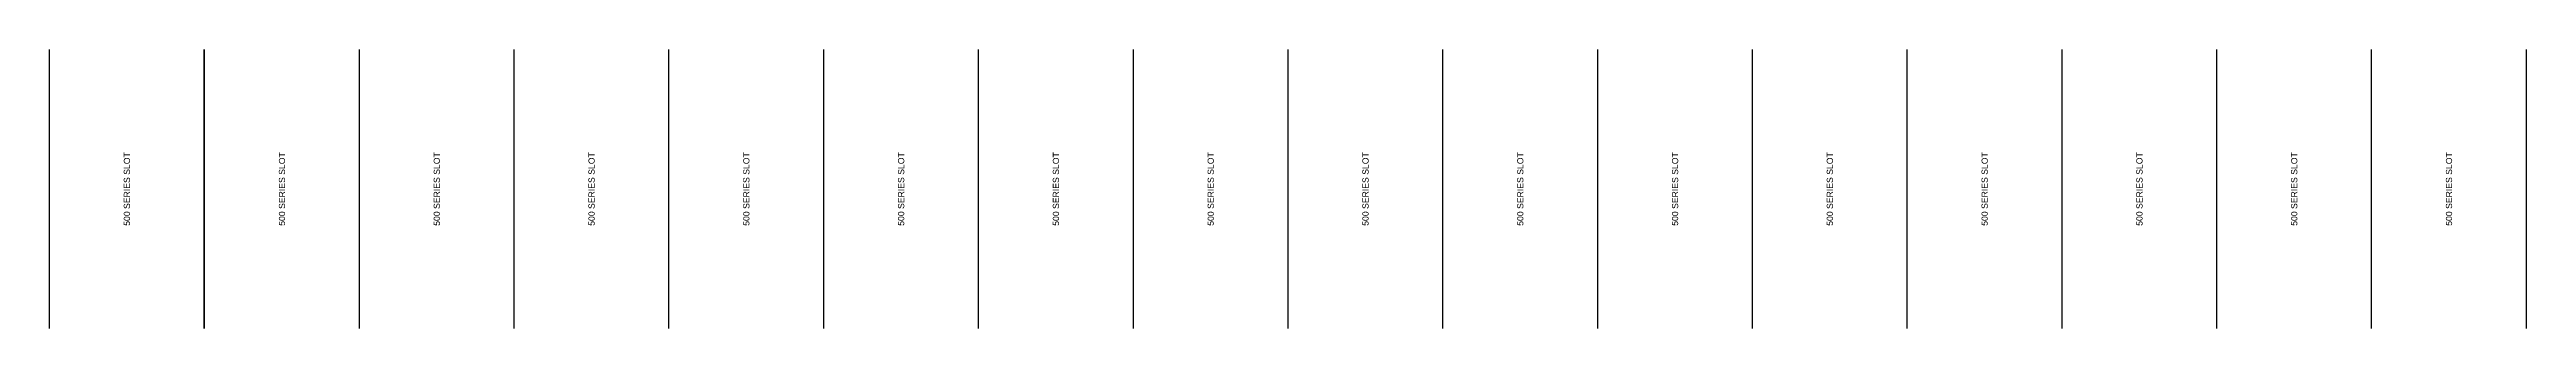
# Model space of a CAD drawing. Header units: inches. Extents: x 0 to 1600, y -1400 to 2600.
# Drawn here: x 0 to 1600, y 1200 to 1380 of the extents above; entities that cross this region are included whole.
import ezdxf

# ---------------------------------------------------------------- set-up
doc = ezdxf.new("R2010")
doc.units = ezdxf.units.IN
doc.header["$MEASUREMENT"] = 0
doc.layers.get('0').update_dxf_attribs({"lineweight": 25, "true_color": 0xffffff})
doc.styles.add('textstyle192', font='')
doc.styles.add('textstyle193', font='')
doc.styles.add('textstyle194', font='')
doc.styles.add('textstyle195', font='')
doc.styles.add('textstyle196', font='')
doc.styles.add('textstyle197', font='')
doc.styles.add('textstyle198', font='')
doc.styles.add('textstyle199', font='')
doc.styles.add('textstyle200', font='')
doc.styles.add('textstyle201', font='')
doc.styles.add('textstyle202', font='')
doc.styles.add('textstyle203', font='')
doc.styles.add('textstyle204', font='')
doc.styles.add('textstyle205', font='')
doc.styles.add('textstyle206', font='')
doc.styles.add('textstyle207', font='')
doc.styles.get('textstyle192').set_extended_font_data('Liberation Sans')
doc.styles.get('textstyle193').set_extended_font_data('Liberation Sans')
doc.styles.get('textstyle194').set_extended_font_data('Liberation Sans')
doc.styles.get('textstyle195').set_extended_font_data('Liberation Sans')
doc.styles.get('textstyle196').set_extended_font_data('Liberation Sans')
doc.styles.get('textstyle197').set_extended_font_data('Liberation Sans')
doc.styles.get('textstyle198').set_extended_font_data('Liberation Sans')
doc.styles.get('textstyle199').set_extended_font_data('Liberation Sans')
doc.styles.get('textstyle200').set_extended_font_data('Liberation Sans')
doc.styles.get('textstyle201').set_extended_font_data('Liberation Sans')
doc.styles.get('textstyle202').set_extended_font_data('Liberation Sans')
doc.styles.get('textstyle203').set_extended_font_data('Liberation Sans')
doc.styles.get('textstyle204').set_extended_font_data('Liberation Sans')
doc.styles.get('textstyle205').set_extended_font_data('Liberation Sans')
doc.styles.get('textstyle206').set_extended_font_data('Liberation Sans')
doc.styles.get('textstyle207').set_extended_font_data('Liberation Sans')

msp = doc.modelspace()

# ---------------------------------------------------------------- linework, layer by layer
for p, q in [((0, 1200), (0, 1380)), ((100, 1200), (100, 1380)), ((100.2, 1200), (100.2, 1380)), ((200.2, 1200), (200.2, 1380)), ((200.2, 1200), (200.2, 1380)), ((300.2, 1200), (300.2, 1380)), ((300.2, 1200), (300.2, 1380)), ((400.2, 1200), (400.2, 1380)), ((400.2, 1200), (400.2, 1380)), ((500.2, 1200), (500.2, 1380)), ((500.2, 1200), (500.2, 1380)), ((600.2, 1200), (600.2, 1380)), ((600.2, 1200), (600.2, 1380)), ((700.2, 1200), (700.2, 1380)), ((700.2, 1200), (700.2, 1380)), ((800.2, 1200), (800.2, 1380)), ((800.2, 1200), (800.2, 1380)), ((900.2, 1200), (900.2, 1380)), ((900.2, 1200), (900.2, 1380)), ((1000.2, 1200), (1000.2, 1380)), ((1000.2, 1200), (1000.2, 1380)), ((1100.2, 1200), (1100.2, 1380)), ((1100.2, 1200), (1100.2, 1380)), ((1200.2, 1200), (1200.2, 1380)), ((1200.2, 1200), (1200.2, 1380)), ((1300.2, 1200), (1300.2, 1380)), ((1300.2, 1200), (1300.2, 1380)), ((1400.2, 1200), (1400.2, 1380)), ((1400.2, 1200), (1400.2, 1380)), ((1500.2, 1200), (1500.2, 1380)), ((1500.2, 1200), (1500.2, 1380)), ((1600.2, 1200), (1600.2, 1380))]:
    msp.add_line(p, q)

# ---------------------------------------------------------------- texts
at = {"char_height": 1, "attachment_point": 5, "rotation": 90}
for insert, style in [((50, 1290), 'textstyle204'), ((150.2, 1290), 'textstyle206'), ((250.2, 1290), 'textstyle205'), ((350.2, 1290), 'textstyle201'), ((450.2, 1290), 'textstyle200'), ((550.2, 1290), 'textstyle203'), ((650.2, 1290), 'textstyle202'), ((750.2, 1290), 'textstyle197'), ((850.2, 1290), 'textstyle196'), ((950.2, 1290), 'textstyle199'), ((1050.2, 1290), 'textstyle198'), ((1150.2, 1290), 'textstyle193'), ((1250.2, 1290), 'textstyle192'), ((1350.2, 1290), 'textstyle195'), ((1450.2, 1290), 'textstyle194'), ((1550.2, 1290), 'textstyle207')]:
    msp.add_mtext('\\C7;\\H4;500 SERIES SLOT', dxfattribs=dict(at, insert=insert, style=style))

doc.saveas('drawing.dxf')
